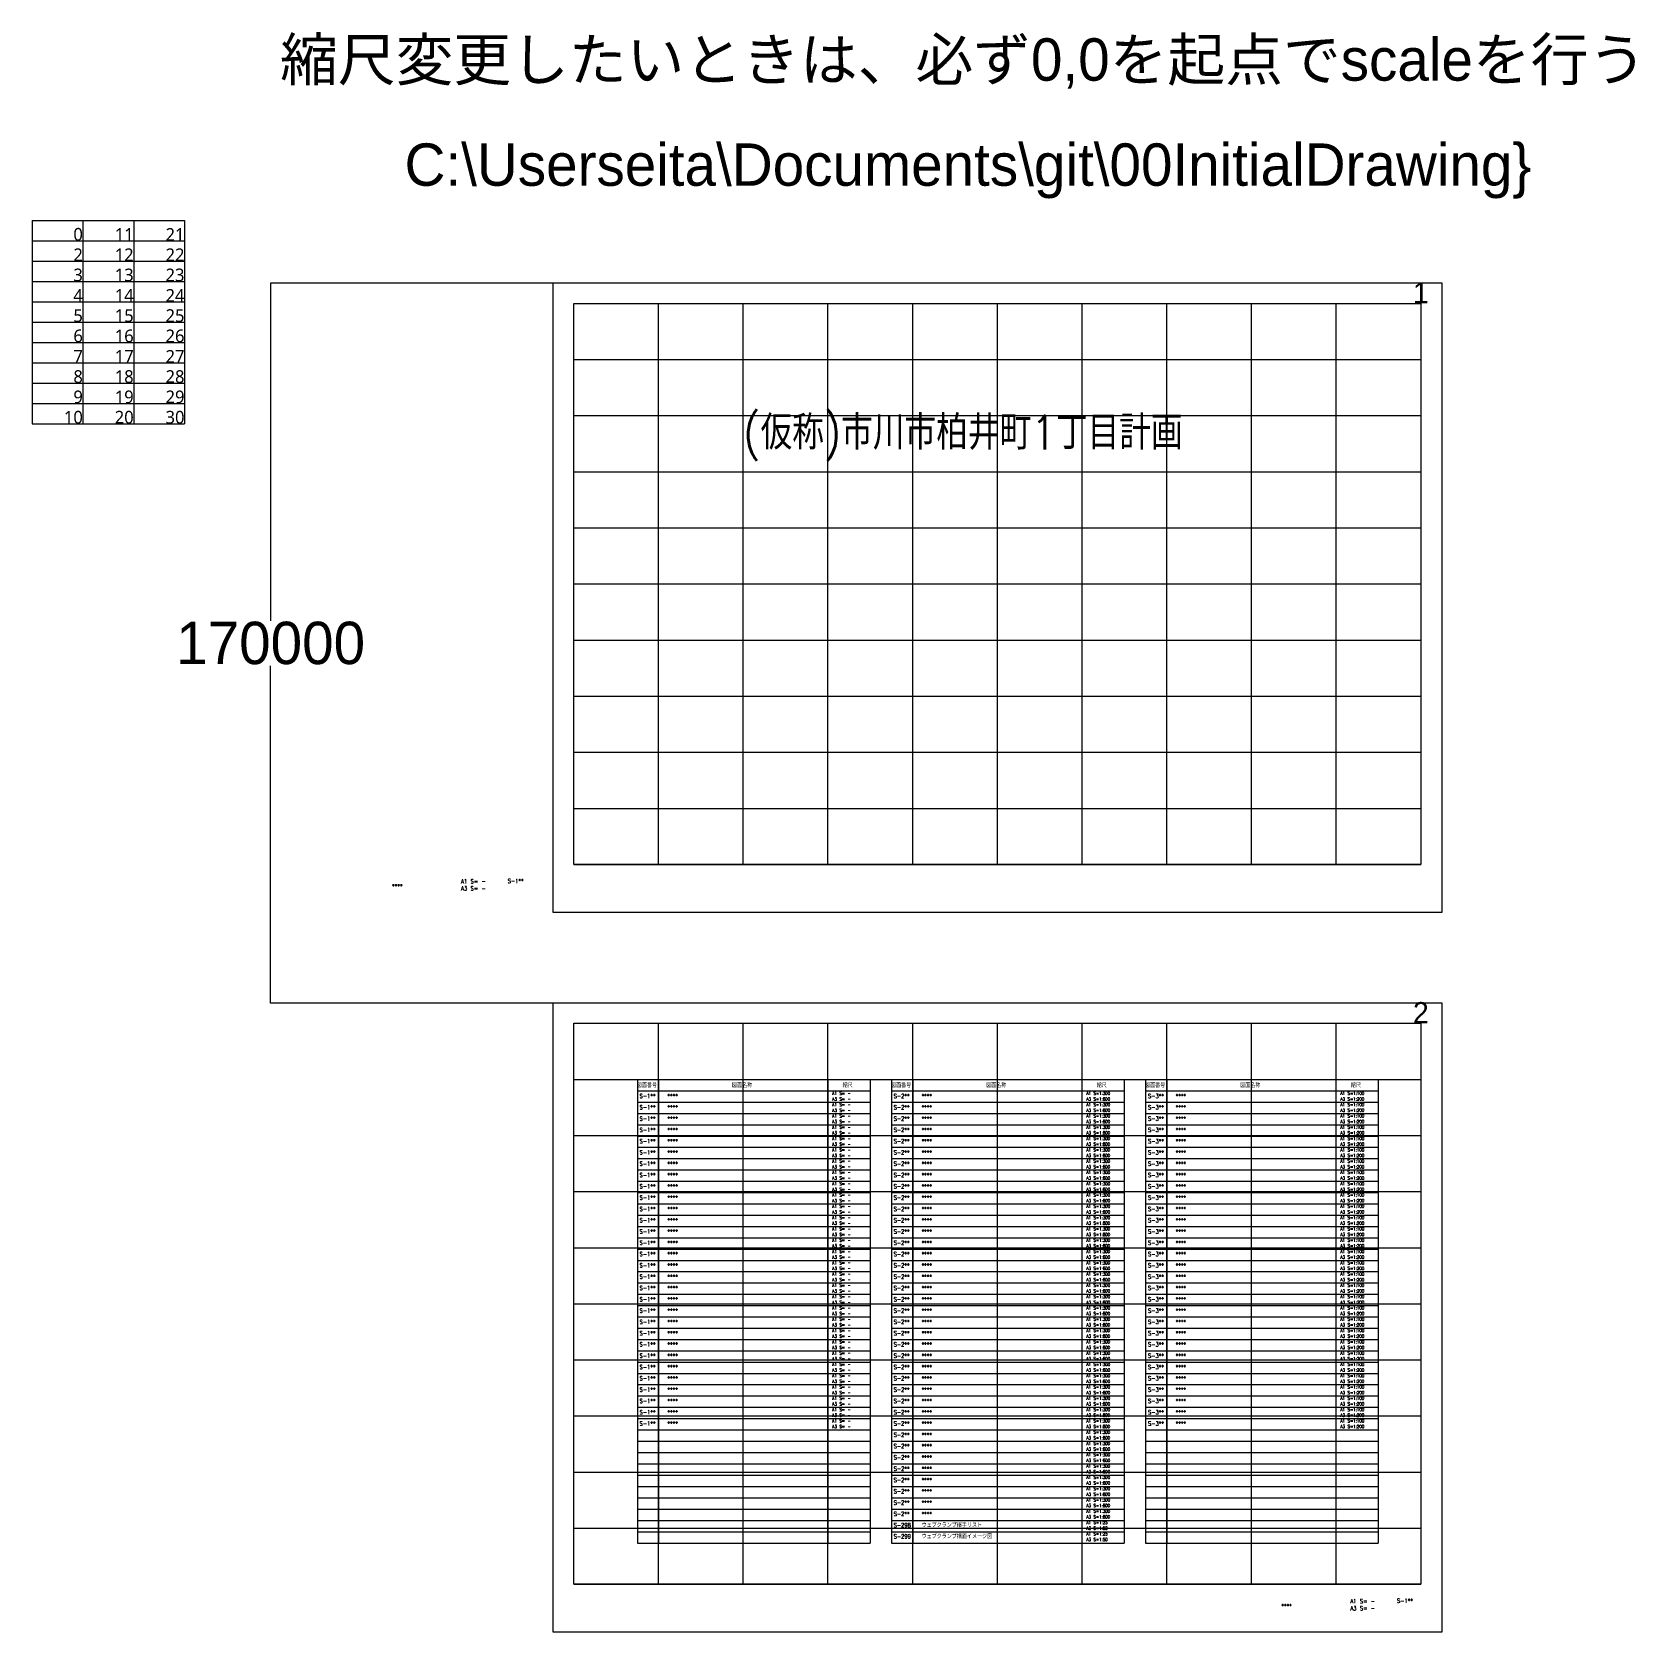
# Model space of a CAD drawing. Extents: x -122951 to 810000, y -1678500 to 210463.
# Drawn here: x -122951 to 255557, y -318500 to 59339 of the extents above; entities that cross this region are included whole.
import ezdxf

# ---------------------------------------------------------------- set-up
doc = ezdxf.new("R2010")
doc.units = 0
doc.header["$MEASUREMENT"] = 0
doc.layers.get('0').update_dxf_attribs({"color": 3, "linetype": 'CONTINUOUS'})
doc.layers.get('Defpoints').update_dxf_attribs({"color": 251, "linetype": 'CONTINUOUS'})
doc.layers.add('99_レイアウト枠', color=251, linetype='CONTINUOUS', plot=False)
doc.layers.add('99_頁番号', color=6, linetype='CONTINUOUS')
doc.styles.add('DRACAD', font='txt', dxfattribs={"width": 0.85, "bigfont": 'extfont2'})
doc.styles.get("Standard").update_dxf_attribs({"font": 'Osaka.ttc'})
doc.dimstyles.get("Standard").update_dxf_attribs({"dimtxt": 0.18, "dimasz": 0.18, "dimexe": 0.18, "dimexo": 0.0625, "dimgap": 0.09, "dimtad": 0, "dimtih": 1, "dimtoh": 1, "dimdec": 4, "dimzin": 0, "dimdsep": 46, "dimtxsty": 'Standard', "dimcen": 0.09, "dimadec": 0, "dimazin": 0, "dimtfac": 1, "dimtdec": 4, "dimtofl": 0, "dimtmove": 0, "dimatfit": 3, "dimfxl": 1, "dimtolj": 1, "dimtzin": 0, "dimarcsym": 0})

msp = doc.modelspace()

# ---------------------------------------------------------------- texts
at = {"layer": '99_レイアウト枠', "attachment_point": 8}
for s, insert, char_height in [('縮尺変更したいときは、必ず0,0を起点でscaleを行う', (96913, 45994.6), 10000), ('{C:\\Users\\keita\\Documents\\git\\00InitialDrawing\\}', (98042.2, 20019.1), 10000), ('1', (205000, -4750), 5000), ('2', (205000, -174750), 5000)]:
    msp.add_mtext(s, dxfattribs=dict(at, insert=insert, char_height=char_height))
at = {"layer": '99_頁番号', "insert": (45000, -31250), "char_height": 8000, "width": 124000, "attachment_point": 1, "style": 'DRACAD'}
msp.add_mtext('(仮称)市川市柏井町1丁目計画', dxfattribs=at)
at = {"layer": '99_頁番号', "char_height": 1000, "attachment_point": 5, "style": 'DRACAD'}
for s, insert in [('{  ****  }', (-37500, -142375)), ('A1 S= - ^JA3 S= - ', (-18750, -142062.5)), ('{S-1**}', (-8750, -141125)), ('{  ****  }', (172500, -312375)), ('A1 S= - ^JA3 S= - ', (191250, -312062.5)), ('{S-1**}', (201250, -311125))]:
    msp.add_mtext(s, dxfattribs=dict(at, insert=insert))
at = {"layer": '99_頁番号', "style": 'DRACAD'}
for s, insert, char_height, width, attachment_point, line_spacing_factor in [('図面番号', (22250, -189416.7), 1000, 4500, 5, 1.6), ('図面名称', (44717.9, -189416.7), 1000, 39435.874, 5, 1.6), ('縮尺', (69653.8, -189416.7), 1000, 9435.874, 5, 1.6), ('図面番号', (82250, -189416.7), 1000, 4500, 5, 1.6), ('図面名称', (104717.9, -189416.7), 1000, 39435.874, 5, 1.6), ('縮尺', (129653.8, -189416.7), 1000, 9435.874, 5, 1.6), ('図面番号', (142250, -189416.7), 1000, 4500, 5, 1.6), ('図面名称', (164717.9, -189416.7), 1000, 39435.874, 5, 1.6), ('縮尺', (189653.8, -189416.7), 1000, 9435.874, 5, 1.6), ('S-1**\\PS-1**\\PS-1**\\PS-1**\\PS-1**\\PS-1**\\PS-1**\\PS-1**\\PS-1**\\PS-1**\\PS-1**\\PS-1**\\PS-1**\\PS-1**\\PS-1**\\PS-1**\\PS-1**\\PS-1**\\PS-1**\\PS-1**\\PS-1**\\PS-1**\\PS-1**\\PS-1**\\PS-1**\\PS-1**\\PS-1**\\PS-1**\\PS-1**\\PS-1**', (20500, -191425), 1000, 4500, 1, 1.6), ('  ****  \\P  ****  \\P  ****  \\P  ****  \\P  ****  \\P  ****  \\P  ****  \\P  ****  \\P  ****  \\P  ****  \\P  ****  \\P  ****  \\P  ****  \\P  ****  \\P  ****  \\P  ****  \\P  ****  \\P  ****  \\P  ****  \\P  ****  \\P  ****  \\P  ****  \\P  ****  \\P  ****  \\P  ****  \\P  ****  \\P  ****  \\P  ****  \\P  ****  \\P  ****  ', (25500, -191425), 1000, 39500, 1, 1.6), ('A1 S= - ^JA3 S= - \\PA1 S= - ^JA3 S= - \\PA1 S= - ^JA3 S= - \\PA1 S= - ^JA3 S= - \\PA1 S= - ^JA3 S= - \\PA1 S= - ^JA3 S= - \\PA1 S= - ^JA3 S= - \\PA1 S= - ^JA3 S= - \\PA1 S= - ^JA3 S= - \\PA1 S= - ^JA3 S= - \\PA1 S= - ^JA3 S= - \\PA1 S= - ^JA3 S= - \\PA1 S= - ^JA3 S= - \\PA1 S= - ^JA3 S= - \\PA1 S= - ^JA3 S= - \\PA1 S= - ^JA3 S= - \\PA1 S= - ^JA3 S= - \\PA1 S= - ^JA3 S= - \\PA1 S= - ^JA3 S= - \\PA1 S= - ^JA3 S= - \\PA1 S= - ^JA3 S= - \\PA1 S= - ^JA3 S= - \\PA1 S= - ^JA3 S= - \\PA1 S= - ^JA3 S= - \\PA1 S= - ^JA3 S= - \\PA1 S= - ^JA3 S= - \\PA1 S= - ^JA3 S= - \\PA1 S= - ^JA3 S= - \\PA1 S= - ^JA3 S= - \\PA1 S= - ^JA3 S= - ', (66000, -190925), 750, 8935.874, 1, 1.066667), ('S-2**\\PS-2**\\PS-2**\\PS-2**\\PS-2**\\PS-2**\\PS-2**\\PS-2**\\PS-2**\\PS-2**\\PS-2**\\PS-2**\\PS-2**\\PS-2**\\PS-2**\\PS-2**\\PS-2**\\PS-2**\\PS-2**\\PS-2**\\PS-2**\\PS-2**\\PS-2**\\PS-2**\\PS-2**\\PS-2**\\PS-2**\\PS-2**\\PS-2**\\PS-2**\\PS-2**\\PS-2**\\PS-2**\\PS-2**\\PS-2**\\PS-2**\\PS-2**\\PS-2**\\PS-298\\PS-299', (80500, -191425), 1000, 10804.015, 1, 1.6), ('  ****  \\P  ****  \\P  ****  \\P  ****  \\P  ****  \\P  ****  \\P  ****  \\P  ****  \\P  ****  \\P  ****  \\P  ****  \\P  ****  \\P  ****  \\P  ****  \\P  ****  \\P  ****  \\P  ****  \\P  ****  \\P  ****  \\P  ****  \\P  ****  \\P  ****  \\P  ****  \\P  ****  \\P  ****  \\P  ****  \\P  ****  \\P  ****  \\P  ****  \\P  ****  \\P  ****  \\P  ****  \\P  ****  \\P  ****  \\P  ****  \\P  ****  \\P  ****  \\P  ****  \\P  ウェブクランプ継手リスト  \\P  ウェブクランプ構面イメージ図  ', (85500, -191425), 1000, 38791.967, 1, 1.6), ('A1 S=1:300^JA3 S=1:600\\PA1 S=1:300^JA3 S=1:600\\PA1 S=1:300^JA3 S=1:600\\PA1 S=1:300^JA3 S=1:600\\PA1 S=1:300^JA3 S=1:600\\PA1 S=1:300^JA3 S=1:600\\PA1 S=1:300^JA3 S=1:600\\PA1 S=1:300^JA3 S=1:600\\PA1 S=1:300^JA3 S=1:600\\PA1 S=1:300^JA3 S=1:600\\PA1 S=1:300^JA3 S=1:600\\PA1 S=1:300^JA3 S=1:600\\PA1 S=1:300^JA3 S=1:600\\PA1 S=1:300^JA3 S=1:600\\PA1 S=1:300^JA3 S=1:600\\PA1 S=1:300^JA3 S=1:600\\PA1 S=1:300^JA3 S=1:600\\PA1 S=1:300^JA3 S=1:600\\PA1 S=1:300^JA3 S=1:600\\PA1 S=1:300^JA3 S=1:600\\PA1 S=1:300^JA3 S=1:600\\PA1 S=1:300^JA3 S=1:600\\PA1 S=1:300^JA3 S=1:600\\PA1 S=1:300^JA3 S=1:600\\PA1 S=1:300^JA3 S=1:600\\PA1 S=1:300^JA3 S=1:600\\PA1 S=1:300^JA3 S=1:600\\PA1 S=1:300^JA3 S=1:600\\PA1 S=1:300^JA3 S=1:600\\PA1 S=1:300^JA3 S=1:600\\PA1 S=1:300^JA3 S=1:600\\PA1 S=1:300^JA3 S=1:600\\PA1 S=1:300^JA3 S=1:600\\PA1 S=1:300^JA3 S=1:600\\PA1 S=1:300^JA3 S=1:600\\PA1 S=1:300^JA3 S=1:600\\PA1 S=1:300^JA3 S=1:600\\PA1 S=1:300^JA3 S=1:600\\PA1 S=1:25^JA3 S=1:50\\PA1 S=1:25^JA3 S=1:50\\P', (126000, -190925), 750, 10804.015, 1, 1.066667), ('S-3**\\PS-3**\\PS-3**\\PS-3**\\PS-3**\\PS-3**\\PS-3**\\PS-3**\\PS-3**\\PS-3**\\PS-3**\\PS-3**\\PS-3**\\PS-3**\\PS-3**\\PS-3**\\PS-3**\\PS-3**\\PS-3**\\PS-3**\\PS-3**\\PS-3**\\PS-3**\\PS-3**\\PS-3**\\PS-3**\\PS-3**\\PS-3**\\PS-3**\\PS-3**', (140564.1, -191425), 1000, 10804.015, 1, 1.6), ('  ****  \\P  ****  \\P  ****  \\P  ****  \\P  ****  \\P  ****  \\P  ****  \\P  ****  \\P  ****  \\P  ****  \\P  ****  \\P  ****  \\P  ****  \\P  ****  \\P  ****  \\P  ****  \\P  ****  \\P  ****  \\P  ****  \\P  ****  \\P  ****  \\P  ****  \\P  ****  \\P  ****  \\P  ****  \\P  ****  \\P  ****  \\P  ****  \\P  ****  \\P  ****  ', (145500, -191425), 1000, 39524.018, 1, 1.6), ('A1 S=1:100^JA3 S=1:200\\PA1 S=1:100^JA3 S=1:200\\PA1 S=1:100^JA3 S=1:200\\PA1 S=1:100^JA3 S=1:200\\PA1 S=1:100^JA3 S=1:200\\PA1 S=1:100^JA3 S=1:200\\PA1 S=1:100^JA3 S=1:200\\PA1 S=1:100^JA3 S=1:200\\PA1 S=1:100^JA3 S=1:200\\PA1 S=1:100^JA3 S=1:200\\PA1 S=1:100^JA3 S=1:200\\PA1 S=1:100^JA3 S=1:200\\PA1 S=1:100^JA3 S=1:200\\PA1 S=1:100^JA3 S=1:200\\PA1 S=1:100^JA3 S=1:200\\PA1 S=1:100^JA3 S=1:200\\PA1 S=1:100^JA3 S=1:200\\PA1 S=1:100^JA3 S=1:200\\PA1 S=1:100^JA3 S=1:200\\PA1 S=1:100^JA3 S=1:200\\PA1 S=1:100^JA3 S=1:200\\PA1 S=1:100^JA3 S=1:200\\PA1 S=1:100^JA3 S=1:200\\PA1 S=1:100^JA3 S=1:200\\PA1 S=1:100^JA3 S=1:200\\PA1 S=1:100^JA3 S=1:200\\PA1 S=1:100^JA3 S=1:200\\PA1 S=1:100^JA3 S=1:200\\PA1 S=1:100^JA3 S=1:200\\PA1 S=1:100^JA3 S=1:200', (186000, -190925), 750, 8656.876, 1, 1.066667)]:
    msp.add_mtext(s, dxfattribs=dict(at, insert=insert, char_height=char_height, width=width, attachment_point=attachment_point, line_spacing_factor=line_spacing_factor))

# ---------------------------------------------------------------- blocks, each defined once
blk = doc.blocks.new('*D7831')
at = {"layer": '99_レイアウト枠', "color": 0, "lineweight": -2}
for p, q in [((0, 0), (-66617, 0)), ((-66616, 0), (-66616, -79695)), ((-66616, -170000), (-66616, -90305)), ((0, -170000), (-66617, -170000))]:
    blk.add_line(p, q, dxfattribs=at)
at = {"layer": '99_レイアウト枠', "color": 0}
for points in [[(-66616, 0), (-66616, 0), (-66616, 0)], [(-66616, -170000), (-66616, -170000), (-66616, -170000)]]:
    blk.add_solid(points, dxfattribs=at)
at = {"layer": 'Defpoints', "color": 0}
for p in [(0, 0), (-66616, -170000), (0, -170000)]:
    blk.add_point(p, dxfattribs=at)
at = {"layer": '99_レイアウト枠', "color": 0, "insert": (-66616, -85000), "char_height": 10000, "attachment_point": 5}
blk.add_mtext('\\A1;170000', dxfattribs=at)
blk = doc.blocks.new('*T7869')
at = {"layer": '99_頁番号', "color": 0, "linetype": 'ByBlock', "lineweight": -2}
for p, q in [((0, 0), (36000, 0)), ((0, 0), (0, -48000)), ((12000, 0), (12000, -48000)), ((24000, 0), (24000, -48000)), ((36000, 0), (36000, -48000)), ((0, -4800), (36000, -4800)), ((0, -9600), (36000, -9600)), ((0, -14400), (36000, -14400)), ((0, -19200), (36000, -19200)), ((0, -24000), (36000, -24000)), ((0, -28800), (36000, -28800)), ((0, -33600), (36000, -33600)), ((0, -38400), (36000, -38400)), ((0, -43200), (36000, -43200)), ((0, -48000), (36000, -48000))]:
    blk.add_line(p, q, dxfattribs=at)
at = {"layer": '99_頁番号', "color": 0, "char_height": 3000, "width": 11988, "attachment_point": 9}
for s, insert in [('\\C7;\\fYu Gothic|b0|i0|c128;0', (11994, -4794)), ('\\C7;\\fYu Gothic|b0|i0|c128;11', (23994, -4794)), ('\\C7;\\fYu Gothic|b0|i0|c128;21', (35994, -4794)), ('\\C7;\\fYu Gothic|b0|i0|c128;2', (11994, -9594)), ('\\C7;\\fYu Gothic|b0|i0|c128;12', (23994, -9594)), ('\\C7;\\fYu Gothic|b0|i0|c128;22', (35994, -9594)), ('\\C7;\\fYu Gothic|b0|i0|c128;3', (11994, -14394)), ('\\C7;\\fYu Gothic|b0|i0|c128;13', (23994, -14394)), ('\\C7;\\fYu Gothic|b0|i0|c128;23', (35994, -14394)), ('\\C7;\\fYu Gothic|b0|i0|c128;4', (11994, -19194)), ('\\C7;\\fYu Gothic|b0|i0|c128;14', (23994, -19194)), ('\\C7;\\fYu Gothic|b0|i0|c128;24', (35994, -19194)), ('\\C7;\\fYu Gothic|b0|i0|c128;5', (11994, -23994)), ('\\C7;\\fYu Gothic|b0|i0|c128;15', (23994, -23994)), ('\\C7;\\fYu Gothic|b0|i0|c128;25', (35994, -23994)), ('\\C7;\\fYu Gothic|b0|i0|c128;6', (11994, -28794)), ('\\C7;\\fYu Gothic|b0|i0|c128;16', (23994, -28794)), ('\\C7;\\fYu Gothic|b0|i0|c128;26', (35994, -28794)), ('\\C7;\\fYu Gothic|b0|i0|c128;7', (11994, -33594)), ('\\C7;\\fYu Gothic|b0|i0|c128;17', (23994, -33594)), ('\\C7;\\fYu Gothic|b0|i0|c128;27', (35994, -33594)), ('\\C7;\\fYu Gothic|b0|i0|c128;8', (11994, -38394)), ('\\C7;\\fYu Gothic|b0|i0|c128;18', (23994, -38394)), ('\\C7;\\fYu Gothic|b0|i0|c128;28', (35994, -38394)), ('\\C7;\\fYu Gothic|b0|i0|c128;9', (11994, -43194)), ('\\C7;\\fYu Gothic|b0|i0|c128;19', (23994, -43194)), ('\\C7;\\fYu Gothic|b0|i0|c128;29', (35994, -43194)), ('\\C7;\\fYu Gothic|b0|i0|c128;10', (11994, -47994)), ('\\C7;\\fYu Gothic|b0|i0|c128;20', (23994, -47994)), ('\\C7;\\fYu Gothic|b0|i0|c128;30', (35994, -47994))]:
    blk.add_mtext(s, dxfattribs=dict(at, insert=insert))

# ---------------------------------------------------------------- dimensions: what is measured, and where the dimension line sits
at = {"layer": '99_レイアウト枠'}
dim = msp.add_linear_dim(base=(-66616.4, -170000), p1=(0, 0), p2=(0, -170000), angle=90, dimstyle='Standard', override={"dimtxt": 10000, "dimdec": 0}, dxfattribs=at)
dim.commit()
dim.dimension.update_dxf_attribs({"geometry": '*D7831', "text_midpoint": (-66616.4, -85000)})

# ---------------------------------------------------------------- linework, layer by layer
at = {"layer": '99_レイアウト枠'}
for p, q in [((5000, -137250), (5000, -4750)), ((25000, -137250), (25000, -4750)), ((45000, -137250), (45000, -4750)), ((65000, -137250), (65000, -4750)), ((85000, -137250), (85000, -4750)), ((105000, -137250), (105000, -4750)), ((125000, -137250), (125000, -4750)), ((145000, -137250), (145000, -4750)), ((165000, -137250), (165000, -4750)), ((185000, -137250), (185000, -4750)), ((5000, -18000), (205000, -18000)), ((5000, -31250), (205000, -31250)), ((5000, -44500), (205000, -44500)), ((5000, -57750), (205000, -57750)), ((5000, -71000), (205000, -71000)), ((5000, -84250), (205000, -84250)), ((5000, -97500), (205000, -97500)), ((5000, -110750), (205000, -110750)), ((5000, -124000), (205000, -124000)), ((5000, -137250), (205000, -137250)), ((5000, -307250), (5000, -174750)), ((25000, -307250), (25000, -174750)), ((45000, -307250), (45000, -174750)), ((65000, -307250), (65000, -174750)), ((85000, -307250), (85000, -174750)), ((105000, -307250), (105000, -174750)), ((125000, -307250), (125000, -174750)), ((145000, -307250), (145000, -174750)), ((165000, -307250), (165000, -174750)), ((185000, -307250), (185000, -174750)), ((5000, -188000), (205000, -188000)), ((5000, -201250), (205000, -201250)), ((5000, -214500), (205000, -214500)), ((5000, -227750), (205000, -227750)), ((5000, -241000), (205000, -241000)), ((5000, -254250), (205000, -254250)), ((5000, -267500), (205000, -267500)), ((5000, -280750), (205000, -280750)), ((5000, -294000), (205000, -294000)), ((5000, -307250), (205000, -307250))]:
    msp.add_line(p, q, dxfattribs=at)
for points in [[(0, -148500), (210000, -148500), (210000, 0), (0, 0)], [(5000, -4750), (205000, -4750), (205000, -137250), (5000, -137250)], [(0, -318500), (210000, -318500), (210000, -170000), (0, -170000)], [(5000, -174750), (205000, -174750), (205000, -307250), (5000, -307250)]]:
    msp.add_lwpolyline(points, close=True, dxfattribs=at)
at = {"layer": '99_頁番号'}
for p, q in [((20000, -188000), (74935.9, -188000)), ((20000, -188000), (20000, -297550)), ((25000, -188000), (25000, -297550)), ((64935.9, -188000), (64935.9, -297550)), ((74935.9, -188000), (74935.9, -297550)), ((80000, -188000), (134935.9, -188000)), ((80000, -188000), (80000, -297550)), ((85000, -188000), (85000, -297550)), ((124935.9, -188000), (124935.9, -297550)), ((134935.9, -188000), (134935.9, -297550)), ((140000, -188000), (194935.9, -188000)), ((140000, -188000), (140000, -297550)), ((145000, -188000), (145000, -297550)), ((184935.9, -188000), (184935.9, -297550)), ((194935.9, -188000), (194935.9, -297550)), ((20000, -190675), (74935.9, -190675)), ((80000, -190675), (134935.9, -190675)), ((140000, -190675), (194935.9, -190675)), ((20000, -193350), (74935.9, -193350)), ((20000, -196025), (74935.9, -196025)), ((80000, -193350), (134935.9, -193350)), ((80000, -196025), (134935.9, -196025)), ((140000, -193350), (194935.9, -193350)), ((140000, -196025), (194935.9, -196025)), ((20000, -198700), (74935.9, -198700)), ((80000, -198700), (134935.9, -198700)), ((140000, -198700), (194935.9, -198700)), ((20000, -201375), (74935.9, -201375)), ((20000, -204050), (74935.9, -204050)), ((80000, -201375), (134935.9, -201375)), ((80000, -204050), (134935.9, -204050)), ((140000, -201375), (194935.9, -201375)), ((140000, -204050), (194935.9, -204050)), ((20000, -206725), (74935.9, -206725)), ((80000, -206725), (134935.9, -206725)), ((140000, -206725), (194935.9, -206725)), ((20000, -209400), (74935.9, -209400)), ((80000, -209400), (134935.9, -209400)), ((140000, -209400), (194935.9, -209400)), ((20000, -212075), (74935.9, -212075)), ((20000, -214750), (74935.9, -214750)), ((80000, -212075), (134935.9, -212075)), ((80000, -214750), (134935.9, -214750)), ((140000, -212075), (194935.9, -212075)), ((140000, -214750), (194935.9, -214750)), ((20000, -217425), (74935.9, -217425)), ((80000, -217425), (134935.9, -217425)), ((140000, -217425), (194935.9, -217425)), ((20000, -220100), (74935.9, -220100)), ((20000, -222775), (74935.9, -222775)), ((80000, -220100), (134935.9, -220100)), ((80000, -222775), (134935.9, -222775)), ((140000, -220100), (194935.9, -220100)), ((140000, -222775), (194935.9, -222775)), ((20000, -225450), (74935.9, -225450)), ((80000, -225450), (134935.9, -225450)), ((140000, -225450), (194935.9, -225450)), ((20000, -228125), (74935.9, -228125)), ((20000, -230800), (74935.9, -230800)), ((80000, -228125), (134935.9, -228125)), ((80000, -230800), (134935.9, -230800)), ((140000, -228125), (194935.9, -228125)), ((140000, -230800), (194935.9, -230800)), ((20000, -233350), (74935.9, -233350)), ((80000, -233350), (134935.9, -233350)), ((140000, -233350), (194935.9, -233350)), ((20000, -236025), (74935.9, -236025)), ((80000, -236025), (134935.9, -236025)), ((140000, -236025), (194935.9, -236025)), ((20000, -238700), (74935.9, -238700)), ((20000, -241375), (74935.9, -241375)), ((80000, -238700), (134935.9, -238700)), ((80000, -241375), (134935.9, -241375)), ((140000, -238700), (194935.9, -238700)), ((140000, -241375), (194935.9, -241375)), ((20000, -244050), (74935.9, -244050)), ((80000, -244050), (134935.9, -244050)), ((140000, -244050), (194935.9, -244050)), ((20000, -246725), (74935.9, -246725)), ((20000, -249400), (74935.9, -249400)), ((80000, -246725), (134935.9, -246725)), ((80000, -249400), (134935.9, -249400)), ((140000, -246725), (194935.9, -246725)), ((140000, -249400), (194935.9, -249400)), ((20000, -252075), (74935.9, -252075)), ((80000, -252075), (134935.9, -252075)), ((140000, -252075), (194935.9, -252075)), ((20000, -254750), (74935.9, -254750)), ((80000, -254750), (134935.9, -254750)), ((140000, -254750), (194935.9, -254750)), ((20000, -257425), (74935.9, -257425)), ((20000, -260100), (74935.9, -260100)), ((80000, -257425), (134935.9, -257425)), ((80000, -260100), (134935.9, -260100)), ((140000, -257425), (194935.9, -257425)), ((140000, -260100), (194935.9, -260100)), ((20000, -262775), (74935.9, -262775)), ((80000, -262775), (134935.9, -262775)), ((140000, -262775), (194935.9, -262775)), ((20000, -265450), (74935.9, -265450)), ((20000, -268125), (74935.9, -268125)), ((80000, -265450), (134935.9, -265450)), ((80000, -268125), (134935.9, -268125)), ((140000, -265450), (194935.9, -265450)), ((140000, -268125), (194935.9, -268125)), ((20000, -270800), (74935.9, -270800)), ((80000, -270800), (134935.9, -270800)), ((140000, -270800), (194935.9, -270800)), ((20000, -273475), (74935.9, -273475)), ((20000, -276150), (74935.9, -276150)), ((80000, -273475), (134935.9, -273475)), ((80000, -276150), (134935.9, -276150)), ((140000, -273475), (194935.9, -273475)), ((140000, -276150), (194935.9, -276150)), ((20000, -278825), (74935.9, -278825)), ((80000, -278825), (134935.9, -278825)), ((140000, -278825), (194935.9, -278825)), ((20000, -281500), (74935.9, -281500)), ((80000, -281500), (134935.9, -281500)), ((140000, -281500), (194935.9, -281500)), ((20000, -284175), (74935.9, -284175)), ((20000, -286850), (74935.9, -286850)), ((80000, -284175), (134935.9, -284175)), ((80000, -286850), (134935.9, -286850)), ((140000, -284175), (194935.9, -284175)), ((140000, -286850), (194935.9, -286850)), ((20000, -289525), (74935.9, -289525)), ((80000, -289525), (134935.9, -289525)), ((140000, -289525), (194935.9, -289525)), ((20000, -292200), (74935.9, -292200)), ((20000, -294875), (74935.9, -294875)), ((80000, -292200), (134935.9, -292200)), ((80000, -294875), (134935.9, -294875)), ((140000, -292200), (194935.9, -292200)), ((140000, -294875), (194935.9, -294875)), ((20000, -297550), (74935.9, -297550)), ((80000, -297550), (134935.9, -297550)), ((140000, -297550), (194935.9, -297550))]:
    msp.add_line(p, q, dxfattribs=at)

# ---------------------------------------------------------------- block references
msp.add_blockref('*T7869', (-122950.8, 14830.1))

msp.set_redraw_order([(e.dxf.handle, doc.entitydb.next_handle()) for e in msp.query("TEXT MTEXT ATTDEF DIMENSION ARC_DIMENSION")])  # texts and dimensions are drawn at this point

doc.saveas('drawing.dxf')
